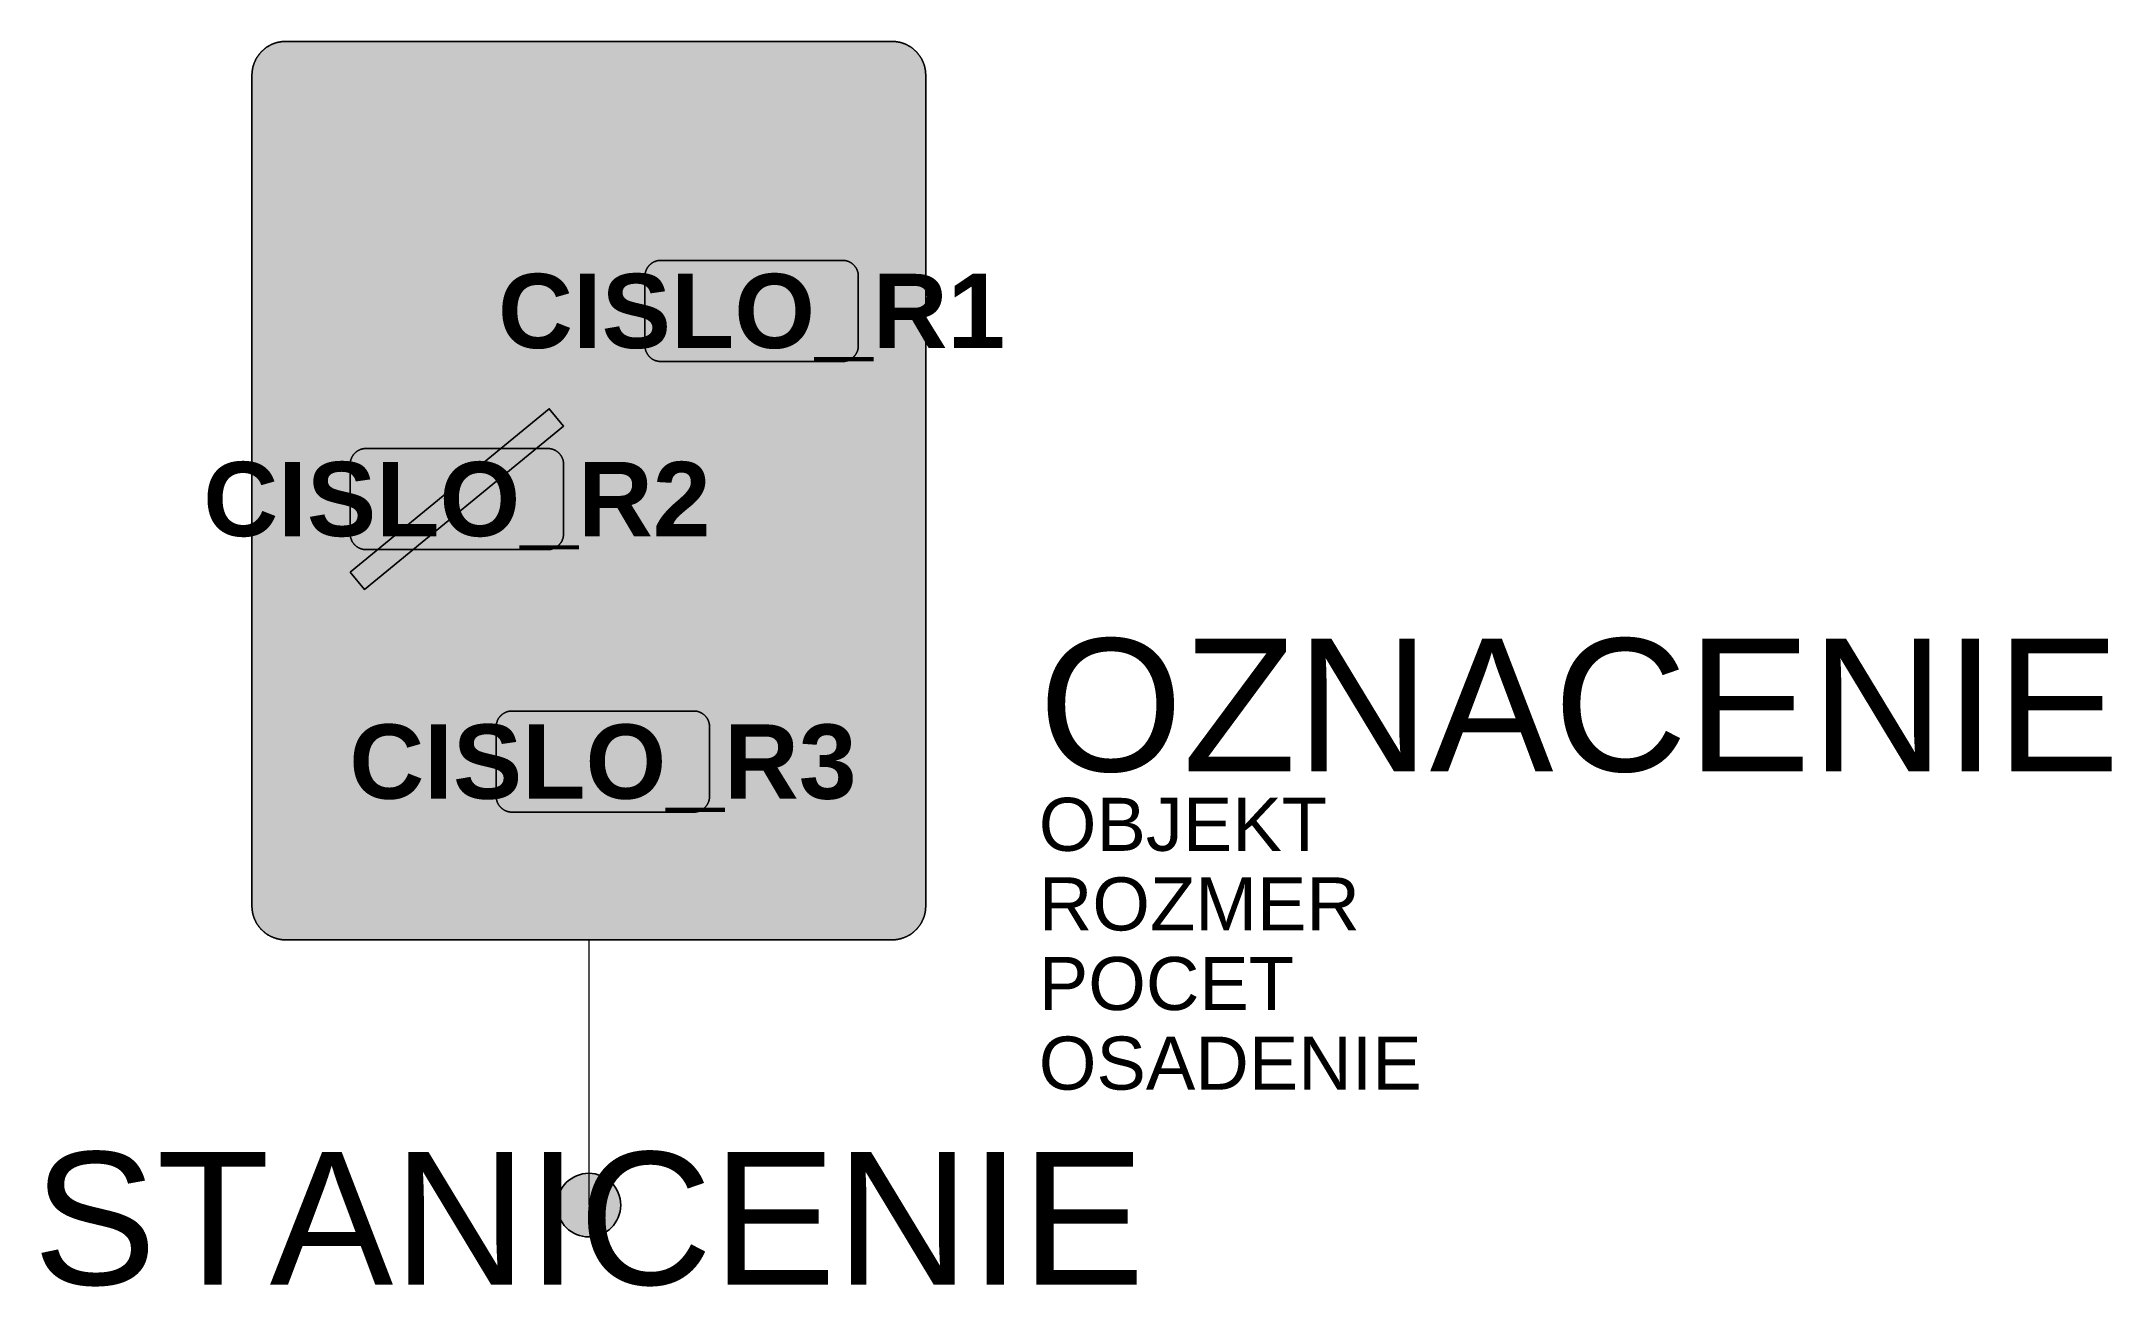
# Model space of a CAD drawing. Header units: metres. Extents: x -10.3 to 28.7, y -1.5 to 21.9.
import ezdxf
from ezdxf.enums import TextEntityAlignment as Align

# ---------------------------------------------------------------- set-up
doc = ezdxf.new("R2010")
doc.units = ezdxf.units.M
doc.layers.get('Defpoints').update_dxf_attribs({"color": 140, "lineweight": 5})
doc.styles.add('DZ', font='arialbd.ttf')
doc.styles.get("Standard").update_dxf_attribs({"font": 'arial.ttf'})

msp = doc.modelspace()

# ---------------------------------------------------------------- hatches: boundary and pattern name
at = {"true_color": 0xf1efea}
msp.add_hatch(color=7, dxfattribs=at).paths.add_polyline_path([(-5.715, 5), (-5.723, 5), (-5.731, 5), (-5.739, 5), (-5.747, 5.001), (-5.754, 5.001), (-5.762, 5.002), (-5.77, 5.002), (-5.778, 5.003), (-5.786, 5.004), (-5.793, 5.005), (-5.801, 5.006), (-5.809, 5.007), (-5.816, 5.008), (-5.824, 5.009), (-5.832, 5.011), (-5.839, 5.012), (-5.847, 5.014), (-5.855, 5.016), (-5.862, 5.017), (-5.87, 5.019), (-5.877, 5.021), (-5.885, 5.023), (-5.892, 5.025), (-5.9, 5.027), (-5.907, 5.03), (-5.914, 5.032), (-5.922, 5.035), (-5.929, 5.037), (-5.936, 5.04), (-5.944, 5.043), (-5.951, 5.045), (-5.958, 5.048), (-5.965, 5.051), (-5.972, 5.054), (-5.979, 5.058), (-5.986, 5.061), (-5.993, 5.064), (-6, 5.068), (-6.007, 5.071), (-6.014, 5.075), (-6.021, 5.078), (-6.028, 5.082), (-6.034, 5.086), (-6.041, 5.09), (-6.048, 5.094), (-6.054, 5.098), (-6.061, 5.102), (-6.067, 5.107), (-6.074, 5.111), (-6.08, 5.115), (-6.087, 5.12), (-6.093, 5.125), (-6.099, 5.129), (-6.105, 5.134), (-6.111, 5.139), (-6.117, 5.144), (-6.123, 5.149), (-6.129, 5.154), (-6.135, 5.159), (-6.141, 5.164), (-6.147, 5.17), (-6.153, 5.175), (-6.158, 5.18), (-6.164, 5.186), (-6.17, 5.192), (-6.175, 5.197), (-6.18, 5.203), (-6.186, 5.209), (-6.191, 5.215), (-6.196, 5.221), (-6.201, 5.226), (-6.206, 5.232), (-6.211, 5.239), (-6.216, 5.245), (-6.221, 5.251), (-6.225, 5.257), (-6.23, 5.263), (-6.234, 5.27), (-6.239, 5.276), (-6.243, 5.283), (-6.248, 5.289), (-6.252, 5.296), (-6.256, 5.302), (-6.26, 5.309), (-6.264, 5.316), (-6.268, 5.322), (-6.271, 5.329), (-6.275, 5.336), (-6.279, 5.343), (-6.282, 5.35), (-6.286, 5.357), (-6.289, 5.364), (-6.292, 5.371), (-6.296, 5.378), (-6.299, 5.385), (-6.302, 5.392), (-6.305, 5.399), (-6.307, 5.406), (-6.31, 5.414), (-6.313, 5.421), (-6.315, 5.428), (-6.318, 5.435), (-6.32, 5.443), (-6.323, 5.45), (-6.325, 5.458), (-6.327, 5.465), (-6.329, 5.473), (-6.331, 5.48), (-6.333, 5.488), (-6.334, 5.495), (-6.336, 5.503), (-6.338, 5.51), (-6.339, 5.518), (-6.341, 5.526), (-6.342, 5.533), (-6.343, 5.541), (-6.344, 5.549), (-6.345, 5.557), (-6.346, 5.564), (-6.347, 5.572), (-6.348, 5.58), (-6.348, 5.588), (-6.349, 5.596), (-6.349, 5.603), (-6.35, 5.611), (-6.35, 5.619), (-6.35, 5.627), (-6.35, 5.635), (-6.35, 21.298), (-6.35, 21.306), (-6.35, 21.314), (-6.35, 21.322), (-6.349, 21.33), (-6.349, 21.338), (-6.348, 21.345), (-6.348, 21.353), (-6.347, 21.361), (-6.346, 21.369), (-6.345, 21.377), (-6.344, 21.384), (-6.343, 21.392), (-6.342, 21.4), (-6.341, 21.407), (-6.339, 21.415), (-6.338, 21.423), (-6.336, 21.43), (-6.334, 21.438), (-6.333, 21.446), (-6.331, 21.453), (-6.329, 21.461), (-6.327, 21.468), (-6.325, 21.476), (-6.323, 21.483), (-6.32, 21.49), (-6.318, 21.498), (-6.315, 21.505), (-6.313, 21.512), (-6.31, 21.52), (-6.307, 21.527), (-6.305, 21.534), (-6.302, 21.541), (-6.299, 21.548), (-6.296, 21.556), (-6.292, 21.563), (-6.289, 21.57), (-6.286, 21.577), (-6.282, 21.584), (-6.279, 21.59), (-6.275, 21.597), (-6.271, 21.604), (-6.268, 21.611), (-6.264, 21.618), (-6.26, 21.624), (-6.256, 21.631), (-6.252, 21.638), (-6.248, 21.644), (-6.243, 21.651), (-6.239, 21.657), (-6.234, 21.663), (-6.23, 21.67), (-6.225, 21.676), (-6.221, 21.682), (-6.216, 21.688), (-6.211, 21.695), (-6.206, 21.701), (-6.201, 21.707), (-6.196, 21.713), (-6.191, 21.719), (-6.186, 21.724), (-6.18, 21.73), (-6.175, 21.736), (-6.17, 21.742), (-6.164, 21.747), (-6.158, 21.753), (-6.153, 21.758), (-6.147, 21.764), (-6.141, 21.769), (-6.135, 21.774), (-6.129, 21.779), (-6.123, 21.784), (-6.117, 21.789), (-6.111, 21.794), (-6.105, 21.799), (-6.099, 21.804), (-6.093, 21.809), (-6.087, 21.813), (-6.08, 21.818), (-6.074, 21.822), (-6.067, 21.827), (-6.061, 21.831), (-6.054, 21.835), (-6.048, 21.839), (-6.041, 21.843), (-6.034, 21.847), (-6.028, 21.851), (-6.021, 21.855), (-6.014, 21.858), (-6.007, 21.862), (-6, 21.866), (-5.993, 21.869), (-5.986, 21.872), (-5.979, 21.876), (-5.972, 21.879), (-5.965, 21.882), (-5.958, 21.885), (-5.951, 21.888), (-5.944, 21.891), (-5.936, 21.893), (-5.929, 21.896), (-5.922, 21.899), (-5.914, 21.901), (-5.907, 21.904), (-5.9, 21.906), (-5.892, 21.908), (-5.885, 21.91), (-5.877, 21.912), (-5.87, 21.914), (-5.862, 21.916), (-5.855, 21.918), (-5.847, 21.919), (-5.839, 21.921), (-5.832, 21.922), (-5.824, 21.924), (-5.816, 21.925), (-5.809, 21.926), (-5.801, 21.927), (-5.793, 21.928), (-5.786, 21.929), (-5.778, 21.93), (-5.77, 21.931), (-5.762, 21.932), (-5.754, 21.932), (-5.747, 21.933), (-5.739, 21.933), (-5.731, 21.933), (-5.723, 21.933), (-5.715, 21.933), (5.715, 21.933), (5.723, 21.933), (5.731, 21.933), (5.739, 21.933), (5.747, 21.933), (5.754, 21.932), (5.762, 21.932), (5.77, 21.931), (5.778, 21.93), (5.786, 21.929), (5.793, 21.928), (5.801, 21.927), (5.809, 21.926), (5.816, 21.925), (5.824, 21.924), (5.832, 21.922), (5.839, 21.921), (5.847, 21.919), (5.855, 21.918), (5.862, 21.916), (5.87, 21.914), (5.877, 21.912), (5.885, 21.91), (5.892, 21.908), (5.9, 21.906), (5.907, 21.904), (5.914, 21.901), (5.922, 21.899), (5.929, 21.896), (5.936, 21.893), (5.944, 21.891), (5.951, 21.888), (5.958, 21.885), (5.965, 21.882), (5.972, 21.879), (5.979, 21.876), (5.986, 21.872), (5.993, 21.869), (6, 21.866), (6.007, 21.862), (6.014, 21.858), (6.021, 21.855), (6.028, 21.851), (6.034, 21.847), (6.041, 21.843), (6.048, 21.839), (6.054, 21.835), (6.061, 21.831), (6.067, 21.827), (6.074, 21.822), (6.08, 21.818), (6.087, 21.813), (6.093, 21.809), (6.099, 21.804), (6.105, 21.799), (6.111, 21.794), (6.117, 21.789), (6.123, 21.784), (6.129, 21.779), (6.135, 21.774), (6.141, 21.769), (6.147, 21.764), (6.153, 21.758), (6.158, 21.753), (6.164, 21.747), (6.17, 21.742), (6.175, 21.736), (6.18, 21.73), (6.186, 21.724), (6.191, 21.719), (6.196, 21.713), (6.201, 21.707), (6.206, 21.701), (6.211, 21.695), (6.216, 21.688), (6.221, 21.682), (6.225, 21.676), (6.23, 21.67), (6.235, 21.663), (6.239, 21.657), (6.243, 21.651), (6.248, 21.644), (6.252, 21.638), (6.256, 21.631), (6.26, 21.624), (6.264, 21.618), (6.268, 21.611), (6.272, 21.604), (6.275, 21.597), (6.279, 21.59), (6.282, 21.584), (6.286, 21.577), (6.289, 21.57), (6.292, 21.563), (6.296, 21.556), (6.299, 21.548), (6.302, 21.541), (6.305, 21.534), (6.307, 21.527), (6.31, 21.52), (6.313, 21.512), (6.315, 21.505), (6.318, 21.498), (6.32, 21.49), (6.323, 21.483), (6.325, 21.476), (6.327, 21.468), (6.329, 21.461), (6.331, 21.453), (6.333, 21.446), (6.334, 21.438), (6.336, 21.43), (6.338, 21.423), (6.339, 21.415), (6.341, 21.407), (6.342, 21.4), (6.343, 21.392), (6.344, 21.384), (6.345, 21.377), (6.346, 21.369), (6.347, 21.361), (6.348, 21.353), (6.348, 21.345), (6.349, 21.338), (6.349, 21.33), (6.35, 21.322), (6.35, 21.314), (6.35, 21.306), (6.35, 21.298), (6.35, 5.635), (6.35, 5.627), (6.35, 5.619), (6.35, 5.611), (6.349, 5.603), (6.349, 5.596), (6.348, 5.588), (6.348, 5.58), (6.347, 5.572), (6.346, 5.564), (6.345, 5.557), (6.344, 5.549), (6.343, 5.541), (6.342, 5.533), (6.341, 5.526), (6.339, 5.518), (6.338, 5.51), (6.336, 5.503), (6.334, 5.495), (6.333, 5.488), (6.331, 5.48), (6.329, 5.473), (6.327, 5.465), (6.325, 5.458), (6.323, 5.45), (6.32, 5.443), (6.318, 5.435), (6.315, 5.428), (6.313, 5.421), (6.31, 5.414), (6.307, 5.406), (6.305, 5.399), (6.302, 5.392), (6.299, 5.385), (6.296, 5.378), (6.292, 5.371), (6.289, 5.364), (6.286, 5.357), (6.282, 5.35), (6.279, 5.343), (6.275, 5.336), (6.272, 5.329), (6.268, 5.322), (6.264, 5.316), (6.26, 5.309), (6.256, 5.302), (6.252, 5.296), (6.248, 5.289), (6.243, 5.283), (6.239, 5.276), (6.235, 5.27), (6.23, 5.263), (6.225, 5.257), (6.221, 5.251), (6.216, 5.245), (6.211, 5.239), (6.206, 5.232), (6.201, 5.226), (6.196, 5.221), (6.191, 5.215), (6.186, 5.209), (6.18, 5.203), (6.175, 5.197), (6.17, 5.192), (6.164, 5.186), (6.158, 5.18), (6.153, 5.175), (6.147, 5.17), (6.141, 5.164), (6.135, 5.159), (6.129, 5.154), (6.123, 5.149), (6.117, 5.144), (6.111, 5.139), (6.105, 5.134), (6.099, 5.129), (6.093, 5.125), (6.087, 5.12), (6.08, 5.115), (6.074, 5.111), (6.067, 5.107), (6.061, 5.102), (6.054, 5.098), (6.048, 5.094), (6.041, 5.09), (6.034, 5.086), (6.028, 5.082), (6.021, 5.078), (6.014, 5.075), (6.007, 5.071), (6, 5.068), (5.993, 5.064), (5.986, 5.061), (5.979, 5.058), (5.972, 5.054), (5.965, 5.051), (5.958, 5.048), (5.951, 5.045), (5.944, 5.043), (5.936, 5.04), (5.929, 5.037), (5.922, 5.035), (5.914, 5.032), (5.907, 5.03), (5.9, 5.027), (5.892, 5.025), (5.885, 5.023), (5.877, 5.021), (5.87, 5.019), (5.862, 5.017), (5.855, 5.016), (5.847, 5.014), (5.839, 5.012), (5.832, 5.011), (5.824, 5.009), (5.816, 5.008), (5.809, 5.007), (5.801, 5.006), (5.793, 5.005), (5.786, 5.004), (5.778, 5.003), (5.77, 5.002), (5.762, 5.002), (5.754, 5.001), (5.747, 5.001), (5.739, 5), (5.731, 5), (5.723, 5), (5.715, 5)])
at = {"true_color": 0x292829}
h = msp.add_hatch(color=250, dxfattribs=at)
h.paths.add_polyline_path([(-5.715, 5.159), (-5.721, 5.159), (-5.727, 5.159), (-5.733, 5.159), (-5.739, 5.159), (-5.745, 5.16), (-5.75, 5.16), (-5.756, 5.16), (-5.762, 5.161), (-5.768, 5.162), (-5.774, 5.162), (-5.779, 5.163), (-5.785, 5.164), (-5.791, 5.165), (-5.797, 5.166), (-5.803, 5.167), (-5.808, 5.168), (-5.814, 5.169), (-5.82, 5.17), (-5.825, 5.172), (-5.831, 5.173), (-5.837, 5.174), (-5.842, 5.176), (-5.848, 5.178), (-5.853, 5.179), (-5.859, 5.181), (-5.865, 5.183), (-5.87, 5.185), (-5.876, 5.187), (-5.881, 5.189), (-5.886, 5.191), (-5.892, 5.193), (-5.897, 5.195), (-5.903, 5.197), (-5.908, 5.2), (-5.913, 5.202), (-5.918, 5.204), (-5.924, 5.207), (-5.929, 5.209), (-5.934, 5.212), (-5.939, 5.215), (-5.944, 5.218), (-5.949, 5.22), (-5.954, 5.223), (-5.959, 5.226), (-5.965, 5.229), (-5.969, 5.232), (-5.974, 5.236), (-5.979, 5.239), (-5.984, 5.242), (-5.989, 5.245), (-5.994, 5.249), (-5.998, 5.252), (-6.003, 5.256), (-6.008, 5.259), (-6.012, 5.263), (-6.017, 5.267), (-6.021, 5.27), (-6.026, 5.274), (-6.03, 5.278), (-6.035, 5.282), (-6.039, 5.286), (-6.043, 5.29), (-6.048, 5.294), (-6.052, 5.298), (-6.056, 5.302), (-6.06, 5.307), (-6.064, 5.311), (-6.068, 5.315), (-6.072, 5.32), (-6.076, 5.324), (-6.08, 5.329), (-6.083, 5.333), (-6.087, 5.338), (-6.091, 5.342), (-6.094, 5.347), (-6.098, 5.352), (-6.101, 5.356), (-6.105, 5.361), (-6.108, 5.366), (-6.111, 5.371), (-6.114, 5.376), (-6.118, 5.381), (-6.121, 5.385), (-6.124, 5.39), (-6.127, 5.395), (-6.13, 5.401), (-6.132, 5.406), (-6.135, 5.411), (-6.138, 5.416), (-6.14, 5.421), (-6.143, 5.426), (-6.146, 5.431), (-6.148, 5.437), (-6.15, 5.442), (-6.153, 5.447), (-6.155, 5.453), (-6.157, 5.458), (-6.159, 5.463), (-6.161, 5.469), (-6.163, 5.474), (-6.165, 5.48), (-6.167, 5.485), (-6.169, 5.491), (-6.171, 5.496), (-6.172, 5.502), (-6.174, 5.508), (-6.175, 5.513), (-6.177, 5.519), (-6.178, 5.524), (-6.18, 5.53), (-6.181, 5.536), (-6.182, 5.542), (-6.183, 5.547), (-6.184, 5.553), (-6.185, 5.559), (-6.186, 5.565), (-6.187, 5.57), (-6.188, 5.576), (-6.188, 5.582), (-6.189, 5.588), (-6.189, 5.594), (-6.19, 5.6), (-6.19, 5.605), (-6.191, 5.611), (-6.191, 5.617), (-6.191, 5.623), (-6.191, 5.629), (-6.191, 5.635), (-6.191, 21.298), (-6.191, 21.304), (-6.191, 21.31), (-6.191, 21.316), (-6.191, 21.322), (-6.19, 21.328), (-6.19, 21.334), (-6.189, 21.339), (-6.189, 21.345), (-6.188, 21.351), (-6.188, 21.357), (-6.187, 21.363), (-6.186, 21.369), (-6.185, 21.374), (-6.184, 21.38), (-6.183, 21.386), (-6.182, 21.392), (-6.181, 21.397), (-6.18, 21.403), (-6.178, 21.409), (-6.177, 21.414), (-6.175, 21.42), (-6.174, 21.426), (-6.172, 21.431), (-6.171, 21.437), (-6.169, 21.442), (-6.167, 21.448), (-6.165, 21.453), (-6.163, 21.459), (-6.161, 21.464), (-6.159, 21.47), (-6.157, 21.475), (-6.155, 21.481), (-6.153, 21.486), (-6.15, 21.491), (-6.148, 21.497), (-6.146, 21.502), (-6.143, 21.507), (-6.14, 21.512), (-6.138, 21.517), (-6.135, 21.523), (-6.132, 21.528), (-6.13, 21.533), (-6.127, 21.538), (-6.124, 21.543), (-6.121, 21.548), (-6.118, 21.553), (-6.114, 21.558), (-6.111, 21.563), (-6.108, 21.567), (-6.105, 21.572), (-6.101, 21.577), (-6.098, 21.582), (-6.094, 21.586), (-6.091, 21.591), (-6.087, 21.596), (-6.083, 21.6), (-6.08, 21.605), (-6.076, 21.609), (-6.072, 21.614), (-6.068, 21.618), (-6.064, 21.622), (-6.06, 21.627), (-6.056, 21.631), (-6.052, 21.635), (-6.048, 21.639), (-6.043, 21.643), (-6.039, 21.647), (-6.035, 21.651), (-6.03, 21.655), (-6.026, 21.659), (-6.021, 21.663), (-6.017, 21.667), (-6.012, 21.67), (-6.008, 21.674), (-6.003, 21.678), (-5.998, 21.681), (-5.994, 21.685), (-5.989, 21.688), (-5.984, 21.691), (-5.979, 21.695), (-5.974, 21.698), (-5.969, 21.701), (-5.965, 21.704), (-5.959, 21.707), (-5.954, 21.71), (-5.949, 21.713), (-5.944, 21.716), (-5.939, 21.718), (-5.934, 21.721), (-5.929, 21.724), (-5.924, 21.726), (-5.918, 21.729), (-5.913, 21.731), (-5.908, 21.734), (-5.903, 21.736), (-5.897, 21.738), (-5.892, 21.74), (-5.886, 21.743), (-5.881, 21.745), (-5.876, 21.747), (-5.87, 21.749), (-5.865, 21.75), (-5.859, 21.752), (-5.853, 21.754), (-5.848, 21.756), (-5.842, 21.757), (-5.837, 21.759), (-5.831, 21.76), (-5.825, 21.762), (-5.82, 21.763), (-5.814, 21.764), (-5.808, 21.765), (-5.803, 21.766), (-5.797, 21.767), (-5.791, 21.768), (-5.785, 21.769), (-5.779, 21.77), (-5.774, 21.771), (-5.768, 21.772), (-5.762, 21.772), (-5.756, 21.773), (-5.75, 21.773), (-5.745, 21.774), (-5.739, 21.774), (-5.733, 21.774), (-5.727, 21.774), (-5.721, 21.775), (-5.715, 21.775), (5.715, 21.775), (5.721, 21.775), (5.727, 21.774), (5.733, 21.774), (5.739, 21.774), (5.745, 21.774), (5.75, 21.773), (5.756, 21.773), (5.762, 21.772), (5.768, 21.772), (5.774, 21.771), (5.78, 21.77), (5.785, 21.769), (5.791, 21.768), (5.797, 21.767), (5.803, 21.766), (5.808, 21.765), (5.814, 21.764), (5.82, 21.763), (5.825, 21.762), (5.831, 21.76), (5.837, 21.759), (5.842, 21.757), (5.848, 21.756), (5.853, 21.754), (5.859, 21.752), (5.865, 21.75), (5.87, 21.749), (5.876, 21.747), (5.881, 21.745), (5.886, 21.743), (5.892, 21.74), (5.897, 21.738), (5.903, 21.736), (5.908, 21.734), (5.913, 21.731), (5.918, 21.729), (5.924, 21.726), (5.929, 21.724), (5.934, 21.721), (5.939, 21.718), (5.944, 21.716), (5.95, 21.713), (5.955, 21.71), (5.96, 21.707), (5.965, 21.704), (5.969, 21.701), (5.974, 21.698), (5.979, 21.695), (5.984, 21.691), (5.989, 21.688), (5.994, 21.685), (5.998, 21.681), (6.003, 21.678), (6.008, 21.674), (6.012, 21.67), (6.017, 21.667), (6.021, 21.663), (6.026, 21.659), (6.03, 21.655), (6.035, 21.651), (6.039, 21.647), (6.043, 21.643), (6.048, 21.639), (6.052, 21.635), (6.056, 21.631), (6.06, 21.627), (6.064, 21.622), (6.068, 21.618), (6.072, 21.614), (6.076, 21.609), (6.08, 21.605), (6.083, 21.6), (6.087, 21.596), (6.091, 21.591), (6.094, 21.586), (6.098, 21.582), (6.101, 21.577), (6.105, 21.572), (6.108, 21.567), (6.111, 21.563), (6.114, 21.558), (6.118, 21.553), (6.121, 21.548), (6.124, 21.543), (6.127, 21.538), (6.13, 21.533), (6.132, 21.528), (6.135, 21.523), (6.138, 21.517), (6.141, 21.512), (6.143, 21.507), (6.146, 21.502), (6.148, 21.497), (6.15, 21.491), (6.153, 21.486), (6.155, 21.481), (6.157, 21.475), (6.159, 21.47), (6.161, 21.464), (6.163, 21.459), (6.165, 21.453), (6.167, 21.448), (6.169, 21.442), (6.171, 21.437), (6.172, 21.431), (6.174, 21.426), (6.175, 21.42), (6.177, 21.414), (6.178, 21.409), (6.18, 21.403), (6.181, 21.397), (6.182, 21.392), (6.183, 21.386), (6.184, 21.38), (6.185, 21.374), (6.186, 21.369), (6.187, 21.363), (6.188, 21.357), (6.188, 21.351), (6.189, 21.345), (6.189, 21.339), (6.19, 21.334), (6.19, 21.328), (6.191, 21.322), (6.191, 21.316), (6.191, 21.31), (6.191, 21.304), (6.191, 21.298), (6.191, 5.635), (6.191, 5.629), (6.191, 5.623), (6.191, 5.617), (6.191, 5.611), (6.19, 5.605), (6.19, 5.6), (6.189, 5.594), (6.189, 5.588), (6.188, 5.582), (6.188, 5.576), (6.187, 5.57), (6.186, 5.565), (6.185, 5.559), (6.184, 5.553), (6.183, 5.547), (6.182, 5.542), (6.181, 5.536), (6.18, 5.53), (6.178, 5.524), (6.177, 5.519), (6.175, 5.513), (6.174, 5.508), (6.172, 5.502), (6.171, 5.496), (6.169, 5.491), (6.167, 5.485), (6.165, 5.48), (6.163, 5.474), (6.161, 5.469), (6.159, 5.463), (6.157, 5.458), (6.155, 5.453), (6.153, 5.447), (6.15, 5.442), (6.148, 5.437), (6.146, 5.431), (6.143, 5.426), (6.141, 5.421), (6.138, 5.416), (6.135, 5.411), (6.132, 5.406), (6.13, 5.401), (6.127, 5.395), (6.124, 5.39), (6.121, 5.385), (6.118, 5.381), (6.114, 5.376), (6.111, 5.371), (6.108, 5.366), (6.105, 5.361), (6.101, 5.356), (6.098, 5.352), (6.094, 5.347), (6.091, 5.342), (6.087, 5.338), (6.083, 5.333), (6.08, 5.329), (6.076, 5.324), (6.072, 5.32), (6.068, 5.315), (6.064, 5.311), (6.06, 5.307), (6.056, 5.302), (6.052, 5.298), (6.048, 5.294), (6.043, 5.29), (6.039, 5.286), (6.035, 5.282), (6.03, 5.278), (6.026, 5.274), (6.021, 5.27), (6.017, 5.267), (6.012, 5.263), (6.008, 5.259), (6.003, 5.256), (5.998, 5.252), (5.994, 5.249), (5.989, 5.245), (5.984, 5.242), (5.979, 5.239), (5.974, 5.236), (5.969, 5.232), (5.965, 5.229), (5.96, 5.226), (5.955, 5.223), (5.95, 5.22), (5.944, 5.218), (5.939, 5.215), (5.934, 5.212), (5.929, 5.209), (5.924, 5.207), (5.918, 5.204), (5.913, 5.202), (5.908, 5.2), (5.903, 5.197), (5.897, 5.195), (5.892, 5.193), (5.886, 5.191), (5.881, 5.189), (5.876, 5.187), (5.87, 5.185), (5.865, 5.183), (5.859, 5.181), (5.853, 5.179), (5.848, 5.178), (5.842, 5.176), (5.837, 5.174), (5.831, 5.173), (5.825, 5.172), (5.82, 5.17), (5.814, 5.169), (5.808, 5.168), (5.803, 5.167), (5.797, 5.166), (5.791, 5.165), (5.785, 5.164), (5.78, 5.163), (5.774, 5.162), (5.768, 5.162), (5.762, 5.161), (5.756, 5.16), (5.75, 5.16), (5.745, 5.16), (5.739, 5.159), (5.733, 5.159), (5.727, 5.159), (5.721, 5.159), (5.715, 5.159)])
h.paths.add_polyline_path([(-5.715, 5.37), (-5.722, 5.37), (-5.729, 5.371), (-5.735, 5.371), (-5.742, 5.372), (-5.749, 5.373), (-5.755, 5.373), (-5.762, 5.375), (-5.768, 5.376), (-5.775, 5.377), (-5.781, 5.379), (-5.787, 5.38), (-5.794, 5.382), (-5.8, 5.384), (-5.806, 5.386), (-5.812, 5.389), (-5.818, 5.391), (-5.824, 5.394), (-5.83, 5.396), (-5.835, 5.399), (-5.841, 5.402), (-5.847, 5.405), (-5.852, 5.409), (-5.858, 5.412), (-5.863, 5.416), (-5.868, 5.419), (-5.873, 5.423), (-5.878, 5.427), (-5.883, 5.431), (-5.888, 5.435), (-5.893, 5.439), (-5.898, 5.443), (-5.902, 5.448), (-5.907, 5.452), (-5.911, 5.457), (-5.915, 5.462), (-5.919, 5.467), (-5.923, 5.472), (-5.927, 5.477), (-5.931, 5.482), (-5.934, 5.487), (-5.938, 5.492), (-5.941, 5.498), (-5.945, 5.503), (-5.948, 5.509), (-5.951, 5.514), (-5.953, 5.52), (-5.956, 5.526), (-5.959, 5.532), (-5.961, 5.538), (-5.964, 5.544), (-5.966, 5.55), (-5.968, 5.556), (-5.97, 5.563), (-5.971, 5.569), (-5.973, 5.575), (-5.974, 5.582), (-5.975, 5.588), (-5.977, 5.595), (-5.977, 5.601), (-5.978, 5.608), (-5.979, 5.615), (-5.979, 5.621), (-5.98, 5.628), (-5.98, 5.635), (-5.98, 21.298), (-5.98, 21.305), (-5.979, 21.312), (-5.979, 21.319), (-5.978, 21.325), (-5.977, 21.332), (-5.977, 21.339), (-5.975, 21.345), (-5.974, 21.352), (-5.973, 21.358), (-5.971, 21.364), (-5.97, 21.371), (-5.968, 21.377), (-5.966, 21.383), (-5.964, 21.389), (-5.961, 21.395), (-5.959, 21.401), (-5.956, 21.407), (-5.953, 21.413), (-5.951, 21.419), (-5.948, 21.424), (-5.945, 21.43), (-5.941, 21.435), (-5.938, 21.441), (-5.934, 21.446), (-5.931, 21.451), (-5.927, 21.457), (-5.923, 21.462), (-5.919, 21.467), (-5.915, 21.471), (-5.911, 21.476), (-5.907, 21.481), (-5.902, 21.485), (-5.898, 21.49), (-5.893, 21.494), (-5.888, 21.498), (-5.883, 21.502), (-5.878, 21.506), (-5.873, 21.51), (-5.868, 21.514), (-5.863, 21.518), (-5.858, 21.521), (-5.852, 21.525), (-5.847, 21.528), (-5.841, 21.531), (-5.835, 21.534), (-5.83, 21.537), (-5.824, 21.54), (-5.818, 21.542), (-5.812, 21.545), (-5.806, 21.547), (-5.8, 21.549), (-5.794, 21.551), (-5.787, 21.553), (-5.781, 21.555), (-5.775, 21.556), (-5.768, 21.557), (-5.762, 21.559), (-5.755, 21.56), (-5.749, 21.561), (-5.742, 21.562), (-5.735, 21.562), (-5.729, 21.563), (-5.722, 21.563), (-5.715, 21.563), (5.715, 21.563), (5.722, 21.563), (5.729, 21.563), (5.735, 21.562), (5.742, 21.562), (5.749, 21.561), (5.755, 21.56), (5.762, 21.559), (5.768, 21.557), (5.775, 21.556), (5.781, 21.555), (5.787, 21.553), (5.794, 21.551), (5.8, 21.549), (5.806, 21.547), (5.812, 21.545), (5.818, 21.542), (5.824, 21.54), (5.83, 21.537), (5.835, 21.534), (5.841, 21.531), (5.847, 21.528), (5.852, 21.525), (5.858, 21.521), (5.863, 21.518), (5.868, 21.514), (5.873, 21.51), (5.878, 21.506), (5.883, 21.502), (5.888, 21.498), (5.893, 21.494), (5.898, 21.49), (5.902, 21.485), (5.907, 21.481), (5.911, 21.476), (5.915, 21.471), (5.919, 21.467), (5.923, 21.462), (5.927, 21.457), (5.931, 21.451), (5.934, 21.446), (5.938, 21.441), (5.941, 21.435), (5.945, 21.43), (5.948, 21.424), (5.951, 21.419), (5.953, 21.413), (5.956, 21.407), (5.959, 21.401), (5.961, 21.395), (5.964, 21.389), (5.966, 21.383), (5.968, 21.377), (5.97, 21.371), (5.971, 21.364), (5.973, 21.358), (5.974, 21.352), (5.975, 21.345), (5.977, 21.339), (5.977, 21.332), (5.978, 21.325), (5.979, 21.319), (5.979, 21.312), (5.979, 21.305), (5.98, 21.298), (5.98, 5.635), (5.979, 5.628), (5.979, 5.621), (5.979, 5.615), (5.978, 5.608), (5.977, 5.601), (5.977, 5.595), (5.975, 5.588), (5.974, 5.582), (5.973, 5.575), (5.971, 5.569), (5.97, 5.563), (5.968, 5.556), (5.966, 5.55), (5.964, 5.544), (5.961, 5.538), (5.959, 5.532), (5.956, 5.526), (5.953, 5.52), (5.951, 5.514), (5.948, 5.509), (5.945, 5.503), (5.941, 5.498), (5.938, 5.492), (5.934, 5.487), (5.931, 5.482), (5.927, 5.477), (5.923, 5.472), (5.919, 5.467), (5.915, 5.462), (5.911, 5.457), (5.907, 5.452), (5.902, 5.448), (5.898, 5.443), (5.893, 5.439), (5.888, 5.435), (5.883, 5.431), (5.878, 5.427), (5.873, 5.423), (5.868, 5.419), (5.863, 5.416), (5.858, 5.412), (5.852, 5.409), (5.847, 5.405), (5.841, 5.402), (5.835, 5.399), (5.83, 5.396), (5.824, 5.394), (5.818, 5.391), (5.812, 5.389), (5.806, 5.386), (5.8, 5.384), (5.794, 5.382), (5.787, 5.38), (5.781, 5.379), (5.775, 5.377), (5.768, 5.376), (5.762, 5.375), (5.755, 5.373), (5.749, 5.373), (5.742, 5.372), (5.735, 5.371), (5.729, 5.371), (5.722, 5.37), (5.715, 5.37)], flags=16)
h = msp.add_hatch(color=250, dxfattribs=at)
h.paths.add_polyline_path([(-5.98, 18.335), (2.117, 21.563), (2.805, 21.563), (-5.98, 17.277)])
h.paths.add_polyline_path([(-5.98, 16.8), (3.069, 21.563), (3.757, 21.563), (-5.98, 15.742), (-5.98, 15.954), (-0.93, 18.885), (-1.729, 18.928), (-5.98, 16.589)], flags=16)
h.paths.add_polyline_path([(-0.159, 5.37), (-0.159, 7.249), (0.688, 7.249), (0.688, 5.37)], flags=16)
h.paths.add_polyline_path([(-0.159, 9.471), (-0.159, 11.033), (-1.199, 12.197), (-1.057, 12.197), (-0.114, 11.141), (0.209, 11.924), (-0.36, 12.476), (-0.36, 12.477), (-0.359, 12.479), (-0.358, 12.481), (-0.357, 12.482), (-0.356, 12.484), (-0.356, 12.486), (-0.355, 12.487), (-0.354, 12.489), (-0.354, 12.491), (-0.353, 12.493), (-0.352, 12.494), (-0.352, 12.496), (-0.351, 12.498), (-0.35, 12.5), (-0.349, 12.501), (-0.349, 12.503), (-0.348, 12.505), (-0.348, 12.506), (-0.347, 12.508), (-0.346, 12.51), (-0.346, 12.512), (-0.345, 12.513), (-0.344, 12.515), (-0.344, 12.517), (-0.343, 12.519), (-0.343, 12.52), (-0.342, 12.522), (-0.341, 12.524), (-0.341, 12.526), (-0.34, 12.527), (-0.34, 12.529), (-0.339, 12.531), (-0.339, 12.533), (-0.338, 12.535), (-0.337, 12.536), (-0.337, 12.538), (-0.336, 12.54), (-0.336, 12.542), (-0.335, 12.543), (-0.335, 12.545), (-0.334, 12.547), (-0.334, 12.549), (-0.333, 12.551), (-0.333, 12.552), (-0.332, 12.554), (-0.332, 12.556), (-0.332, 12.558), (-0.331, 12.56), (-0.331, 12.561), (-0.33, 12.563), (-0.33, 12.565), (-0.329, 12.567), (-0.329, 12.569), (-0.329, 12.571), (-0.328, 12.572), (-0.328, 12.574), (-0.327, 12.576), (-0.327, 12.578), (-0.327, 12.58), (-0.326, 12.581), (-0.326, 12.583), (-0.326, 12.585), (-0.325, 12.587), (-0.325, 12.589), (0.252, 12.029), (1.784, 15.742), (2.558, 15.742), (0.688, 10.821), (0.688, 9.471)], flags=16)
h.paths.add_polyline_path([(2.701, 17.965), (3.028, 18.758), (2.623, 19.969), (2.331, 19.733), (2.529, 20.61), (3.26, 20.485), (2.968, 20.249), (3.744, 18.864), (3.403, 17.965)], flags=16)
h.paths.add_polyline_path([(-3.185, 14.419), (-4.13, 15.477), (-4.591, 15.123), (-4.488, 16.271), (-3.249, 16.155), (-3.669, 15.832), (-2.212, 14.419), (-2.364, 14.419), (-3.83, 15.841), (-3.527, 16.075), (-4.392, 16.156), (-4.464, 15.354), (-4.117, 15.621), (-3.043, 14.419)], flags=16)
at = {"true_color": 0x008c27}
for points in [[(1.355, 15.901), (1.347, 15.901), (1.339, 15.901), (1.332, 15.902), (1.324, 15.902), (1.317, 15.903), (1.31, 15.904), (1.302, 15.905), (1.295, 15.907), (1.288, 15.908), (1.281, 15.91), (1.274, 15.912), (1.267, 15.914), (1.26, 15.916), (1.253, 15.919), (1.246, 15.921), (1.239, 15.924), (1.233, 15.927), (1.226, 15.93), (1.22, 15.933), (1.213, 15.937), (1.207, 15.94), (1.201, 15.944), (1.195, 15.947), (1.189, 15.951), (1.183, 15.955), (1.177, 15.96), (1.172, 15.964), (1.166, 15.968), (1.161, 15.973), (1.155, 15.978), (1.15, 15.983), (1.145, 15.988), (1.14, 15.993), (1.135, 15.998), (1.131, 16.003), (1.126, 16.009), (1.122, 16.014), (1.117, 16.02), (1.113, 16.026), (1.109, 16.031), (1.105, 16.037), (1.101, 16.043), (1.098, 16.05), (1.094, 16.056), (1.091, 16.062), (1.088, 16.069), (1.085, 16.075), (1.082, 16.082), (1.079, 16.088), (1.076, 16.095), (1.074, 16.102), (1.072, 16.109), (1.07, 16.116), (1.068, 16.123), (1.066, 16.13), (1.064, 16.137), (1.063, 16.145), (1.062, 16.152), (1.061, 16.159), (1.06, 16.167), (1.059, 16.174), (1.059, 16.182), (1.058, 16.19), (1.058, 16.197), (1.058, 17.51), (1.058, 17.517), (1.059, 17.525), (1.059, 17.532), (1.06, 17.54), (1.061, 17.547), (1.062, 17.555), (1.063, 17.562), (1.064, 17.569), (1.066, 17.576), (1.068, 17.584), (1.07, 17.591), (1.072, 17.598), (1.074, 17.604), (1.076, 17.611), (1.079, 17.618), (1.082, 17.625), (1.085, 17.631), (1.088, 17.638), (1.091, 17.644), (1.094, 17.651), (1.098, 17.657), (1.101, 17.663), (1.105, 17.669), (1.109, 17.675), (1.113, 17.681), (1.117, 17.687), (1.122, 17.692), (1.126, 17.698), (1.131, 17.703), (1.135, 17.709), (1.14, 17.714), (1.145, 17.719), (1.15, 17.724), (1.155, 17.729), (1.161, 17.734), (1.166, 17.738), (1.172, 17.743), (1.177, 17.747), (1.183, 17.751), (1.189, 17.755), (1.195, 17.759), (1.201, 17.763), (1.207, 17.767), (1.213, 17.77), (1.22, 17.773), (1.226, 17.777), (1.233, 17.78), (1.239, 17.782), (1.246, 17.785), (1.253, 17.788), (1.26, 17.79), (1.267, 17.792), (1.274, 17.795), (1.281, 17.796), (1.288, 17.798), (1.295, 17.8), (1.302, 17.801), (1.31, 17.802), (1.317, 17.803), (1.324, 17.804), (1.332, 17.805), (1.339, 17.805), (1.347, 17.806), (1.355, 17.806), (4.784, 17.806), (4.791, 17.806), (4.799, 17.805), (4.806, 17.805), (4.814, 17.804), (4.821, 17.803), (4.829, 17.802), (4.836, 17.801), (4.843, 17.8), (4.851, 17.798), (4.858, 17.796), (4.865, 17.795), (4.872, 17.792), (4.879, 17.79), (4.886, 17.788), (4.892, 17.785), (4.899, 17.782), (4.906, 17.78), (4.912, 17.777), (4.919, 17.773), (4.925, 17.77), (4.931, 17.767), (4.937, 17.763), (4.943, 17.759), (4.949, 17.755), (4.955, 17.751), (4.961, 17.747), (4.967, 17.743), (4.972, 17.738), (4.978, 17.734), (4.983, 17.729), (4.988, 17.724), (4.993, 17.719), (4.998, 17.714), (5.003, 17.709), (5.008, 17.703), (5.012, 17.698), (5.017, 17.692), (5.021, 17.687), (5.025, 17.681), (5.029, 17.675), (5.033, 17.669), (5.037, 17.663), (5.041, 17.657), (5.044, 17.651), (5.048, 17.644), (5.051, 17.638), (5.054, 17.631), (5.057, 17.625), (5.059, 17.618), (5.062, 17.611), (5.064, 17.604), (5.067, 17.598), (5.069, 17.591), (5.071, 17.584), (5.072, 17.576), (5.074, 17.569), (5.075, 17.562), (5.077, 17.555), (5.078, 17.547), (5.078, 17.54), (5.079, 17.532), (5.08, 17.525), (5.08, 17.517), (5.08, 17.509), (5.08, 16.197), (5.08, 16.19), (5.08, 16.182), (5.079, 16.174), (5.078, 16.167), (5.078, 16.159), (5.077, 16.152), (5.075, 16.145), (5.074, 16.137), (5.072, 16.13), (5.071, 16.123), (5.069, 16.116), (5.067, 16.109), (5.064, 16.102), (5.062, 16.095), (5.059, 16.088), (5.057, 16.082), (5.054, 16.075), (5.051, 16.069), (5.048, 16.062), (5.044, 16.056), (5.041, 16.05), (5.037, 16.043), (5.033, 16.037), (5.029, 16.031), (5.025, 16.026), (5.021, 16.02), (5.017, 16.014), (5.012, 16.009), (5.008, 16.003), (5.003, 15.998), (4.998, 15.993), (4.993, 15.988), (4.988, 15.983), (4.983, 15.978), (4.978, 15.973), (4.972, 15.968), (4.967, 15.964), (4.961, 15.96), (4.955, 15.955), (4.949, 15.951), (4.943, 15.947), (4.937, 15.944), (4.931, 15.94), (4.925, 15.937), (4.919, 15.933), (4.912, 15.93), (4.906, 15.927), (4.899, 15.924), (4.892, 15.921), (4.886, 15.919), (4.879, 15.916), (4.872, 15.914), (4.865, 15.912), (4.858, 15.91), (4.851, 15.908), (4.843, 15.907), (4.836, 15.905), (4.829, 15.904), (4.821, 15.903), (4.814, 15.902), (4.806, 15.902), (4.799, 15.901), (4.791, 15.901), (4.784, 15.901)], [(-4.202, 12.355), (-4.209, 12.356), (-4.217, 12.356), (-4.224, 12.356), (-4.232, 12.357), (-4.239, 12.358), (-4.247, 12.359), (-4.254, 12.36), (-4.261, 12.361), (-4.269, 12.363), (-4.276, 12.365), (-4.283, 12.367), (-4.29, 12.369), (-4.297, 12.371), (-4.303, 12.373), (-4.31, 12.376), (-4.317, 12.379), (-4.324, 12.382), (-4.33, 12.385), (-4.336, 12.388), (-4.343, 12.391), (-4.349, 12.395), (-4.355, 12.398), (-4.361, 12.402), (-4.367, 12.406), (-4.373, 12.41), (-4.379, 12.414), (-4.385, 12.419), (-4.39, 12.423), (-4.395, 12.428), (-4.401, 12.432), (-4.406, 12.437), (-4.411, 12.442), (-4.416, 12.447), (-4.421, 12.452), (-4.426, 12.458), (-4.43, 12.463), (-4.435, 12.469), (-4.439, 12.474), (-4.443, 12.48), (-4.447, 12.486), (-4.451, 12.492), (-4.455, 12.498), (-4.459, 12.504), (-4.462, 12.51), (-4.466, 12.517), (-4.469, 12.523), (-4.472, 12.53), (-4.475, 12.536), (-4.477, 12.543), (-4.48, 12.55), (-4.482, 12.557), (-4.485, 12.564), (-4.487, 12.571), (-4.489, 12.578), (-4.49, 12.585), (-4.492, 12.592), (-4.493, 12.599), (-4.495, 12.607), (-4.496, 12.614), (-4.496, 12.621), (-4.497, 12.629), (-4.498, 12.636), (-4.498, 12.644), (-4.498, 12.652), (-4.498, 13.964), (-4.498, 13.972), (-4.498, 13.979), (-4.497, 13.987), (-4.496, 13.994), (-4.496, 14.002), (-4.495, 14.009), (-4.493, 14.017), (-4.492, 14.024), (-4.49, 14.031), (-4.489, 14.038), (-4.487, 14.045), (-4.485, 14.052), (-4.482, 14.059), (-4.48, 14.066), (-4.477, 14.073), (-4.475, 14.079), (-4.472, 14.086), (-4.469, 14.092), (-4.466, 14.099), (-4.462, 14.105), (-4.459, 14.112), (-4.455, 14.118), (-4.451, 14.124), (-4.447, 14.13), (-4.443, 14.136), (-4.439, 14.141), (-4.435, 14.147), (-4.43, 14.153), (-4.426, 14.158), (-4.421, 14.163), (-4.416, 14.168), (-4.411, 14.174), (-4.406, 14.179), (-4.401, 14.183), (-4.395, 14.188), (-4.39, 14.193), (-4.385, 14.197), (-4.379, 14.202), (-4.373, 14.206), (-4.367, 14.21), (-4.361, 14.214), (-4.355, 14.217), (-4.349, 14.221), (-4.343, 14.225), (-4.336, 14.228), (-4.33, 14.231), (-4.324, 14.234), (-4.317, 14.237), (-4.31, 14.24), (-4.303, 14.242), (-4.297, 14.245), (-4.29, 14.247), (-4.283, 14.249), (-4.276, 14.251), (-4.269, 14.253), (-4.261, 14.254), (-4.254, 14.256), (-4.247, 14.257), (-4.239, 14.258), (-4.232, 14.259), (-4.224, 14.26), (-4.217, 14.26), (-4.209, 14.26), (-4.202, 14.26), (-0.773, 14.26), (-0.765, 14.26), (-0.757, 14.26), (-0.75, 14.26), (-0.742, 14.259), (-0.735, 14.258), (-0.727, 14.257), (-0.72, 14.256), (-0.713, 14.254), (-0.706, 14.253), (-0.699, 14.251), (-0.691, 14.249), (-0.684, 14.247), (-0.678, 14.245), (-0.671, 14.242), (-0.664, 14.24), (-0.657, 14.237), (-0.651, 14.234), (-0.644, 14.231), (-0.638, 14.228), (-0.631, 14.225), (-0.625, 14.221), (-0.619, 14.217), (-0.613, 14.214), (-0.607, 14.21), (-0.601, 14.206), (-0.595, 14.202), (-0.59, 14.197), (-0.584, 14.193), (-0.579, 14.188), (-0.573, 14.183), (-0.568, 14.179), (-0.563, 14.174), (-0.558, 14.168), (-0.553, 14.163), (-0.549, 14.158), (-0.544, 14.153), (-0.539, 14.147), (-0.535, 14.141), (-0.531, 14.136), (-0.527, 14.13), (-0.523, 14.124), (-0.519, 14.118), (-0.516, 14.112), (-0.512, 14.105), (-0.509, 14.099), (-0.505, 14.092), (-0.502, 14.086), (-0.5, 14.079), (-0.497, 14.073), (-0.494, 14.066), (-0.492, 14.059), (-0.49, 14.052), (-0.487, 14.045), (-0.486, 14.038), (-0.484, 14.031), (-0.482, 14.024), (-0.481, 14.017), (-0.48, 14.009), (-0.479, 14.002), (-0.478, 13.994), (-0.477, 13.987), (-0.477, 13.979), (-0.476, 13.972), (-0.476, 13.964), (-0.476, 12.652), (-0.476, 12.644), (-0.477, 12.636), (-0.477, 12.629), (-0.478, 12.621), (-0.479, 12.614), (-0.48, 12.607), (-0.481, 12.599), (-0.482, 12.592), (-0.484, 12.585), (-0.486, 12.578), (-0.487, 12.571), (-0.49, 12.564), (-0.492, 12.557), (-0.494, 12.55), (-0.497, 12.543), (-0.5, 12.536), (-0.502, 12.53), (-0.505, 12.523), (-0.509, 12.517), (-0.512, 12.51), (-0.516, 12.504), (-0.519, 12.498), (-0.523, 12.492), (-0.527, 12.486), (-0.531, 12.48), (-0.535, 12.474), (-0.539, 12.469), (-0.544, 12.463), (-0.549, 12.458), (-0.553, 12.452), (-0.558, 12.447), (-0.563, 12.442), (-0.568, 12.437), (-0.573, 12.432), (-0.579, 12.428), (-0.584, 12.423), (-0.59, 12.419), (-0.595, 12.414), (-0.601, 12.41), (-0.607, 12.406), (-0.613, 12.402), (-0.619, 12.398), (-0.625, 12.395), (-0.631, 12.391), (-0.638, 12.388), (-0.644, 12.385), (-0.651, 12.382), (-0.657, 12.379), (-0.664, 12.376), (-0.671, 12.373), (-0.678, 12.371), (-0.684, 12.369), (-0.691, 12.367), (-0.699, 12.365), (-0.706, 12.363), (-0.713, 12.361), (-0.72, 12.36), (-0.727, 12.359), (-0.735, 12.358), (-0.742, 12.357), (-0.75, 12.356), (-0.757, 12.356), (-0.765, 12.356), (-0.773, 12.355)], [(-1.45, 7.408), (-1.458, 7.408), (-1.465, 7.408), (-1.473, 7.409), (-1.48, 7.409), (-1.488, 7.41), (-1.495, 7.411), (-1.502, 7.412), (-1.51, 7.414), (-1.517, 7.415), (-1.524, 7.417), (-1.531, 7.419), (-1.538, 7.421), (-1.545, 7.423), (-1.552, 7.426), (-1.559, 7.428), (-1.565, 7.431), (-1.572, 7.434), (-1.578, 7.437), (-1.585, 7.44), (-1.591, 7.443), (-1.597, 7.447), (-1.604, 7.451), (-1.61, 7.454), (-1.616, 7.458), (-1.621, 7.462), (-1.627, 7.467), (-1.633, 7.471), (-1.638, 7.475), (-1.644, 7.48), (-1.649, 7.485), (-1.654, 7.49), (-1.659, 7.494), (-1.664, 7.5), (-1.669, 7.505), (-1.674, 7.51), (-1.679, 7.516), (-1.683, 7.521), (-1.687, 7.527), (-1.692, 7.532), (-1.696, 7.538), (-1.7, 7.544), (-1.703, 7.55), (-1.707, 7.557), (-1.71, 7.563), (-1.714, 7.569), (-1.717, 7.576), (-1.72, 7.582), (-1.723, 7.589), (-1.726, 7.595), (-1.728, 7.602), (-1.731, 7.609), (-1.733, 7.616), (-1.735, 7.623), (-1.737, 7.63), (-1.739, 7.637), (-1.74, 7.644), (-1.742, 7.652), (-1.743, 7.659), (-1.744, 7.666), (-1.745, 7.674), (-1.745, 7.681), (-1.746, 7.689), (-1.746, 7.696), (-1.746, 7.704), (-1.746, 9.016), (-1.746, 9.024), (-1.746, 9.032), (-1.745, 9.039), (-1.745, 9.047), (-1.744, 9.054), (-1.743, 9.061), (-1.742, 9.069), (-1.74, 9.076), (-1.739, 9.083), (-1.737, 9.09), (-1.735, 9.097), (-1.733, 9.104), (-1.731, 9.111), (-1.728, 9.118), (-1.726, 9.125), (-1.723, 9.132), (-1.72, 9.138), (-1.717, 9.145), (-1.714, 9.151), (-1.71, 9.158), (-1.707, 9.164), (-1.703, 9.17), (-1.7, 9.176), (-1.696, 9.182), (-1.692, 9.188), (-1.687, 9.194), (-1.683, 9.199), (-1.679, 9.205), (-1.674, 9.21), (-1.669, 9.216), (-1.664, 9.221), (-1.659, 9.226), (-1.654, 9.231), (-1.649, 9.236), (-1.644, 9.24), (-1.638, 9.245), (-1.633, 9.249), (-1.627, 9.254), (-1.621, 9.258), (-1.616, 9.262), (-1.61, 9.266), (-1.604, 9.27), (-1.597, 9.273), (-1.591, 9.277), (-1.585, 9.28), (-1.578, 9.283), (-1.572, 9.286), (-1.565, 9.289), (-1.559, 9.292), (-1.552, 9.295), (-1.545, 9.297), (-1.538, 9.299), (-1.531, 9.301), (-1.524, 9.303), (-1.517, 9.305), (-1.51, 9.307), (-1.502, 9.308), (-1.495, 9.309), (-1.488, 9.31), (-1.48, 9.311), (-1.473, 9.312), (-1.465, 9.312), (-1.458, 9.313), (-1.45, 9.313), (1.979, 9.313), (1.987, 9.313), (1.994, 9.312), (2.002, 9.312), (2.009, 9.311), (2.017, 9.31), (2.024, 9.309), (2.032, 9.308), (2.039, 9.307), (2.046, 9.305), (2.053, 9.303), (2.06, 9.301), (2.067, 9.299), (2.074, 9.297), (2.081, 9.295), (2.088, 9.292), (2.094, 9.289), (2.101, 9.286), (2.108, 9.283), (2.114, 9.28), (2.12, 9.277), (2.127, 9.273), (2.133, 9.27), (2.139, 9.266), (2.145, 9.262), (2.151, 9.258), (2.156, 9.254), (2.162, 9.249), (2.168, 9.245), (2.173, 9.24), (2.178, 9.236), (2.184, 9.231), (2.189, 9.226), (2.194, 9.221), (2.198, 9.216), (2.203, 9.21), (2.208, 9.205), (2.212, 9.199), (2.217, 9.194), (2.221, 9.188), (2.225, 9.182), (2.229, 9.176), (2.233, 9.17), (2.236, 9.164), (2.24, 9.158), (2.243, 9.151), (2.246, 9.145), (2.249, 9.138), (2.252, 9.132), (2.255, 9.125), (2.257, 9.118), (2.26, 9.111), (2.262, 9.104), (2.264, 9.097), (2.266, 9.09), (2.268, 9.083), (2.269, 9.076), (2.271, 9.069), (2.272, 9.061), (2.273, 9.054), (2.274, 9.047), (2.275, 9.039), (2.275, 9.032), (2.275, 9.024), (2.275, 9.016), (2.275, 7.704), (2.275, 7.696), (2.275, 7.689), (2.275, 7.681), (2.274, 7.674), (2.273, 7.666), (2.272, 7.659), (2.271, 7.652), (2.269, 7.644), (2.268, 7.637), (2.266, 7.63), (2.264, 7.623), (2.262, 7.616), (2.26, 7.609), (2.257, 7.602), (2.255, 7.595), (2.252, 7.589), (2.249, 7.582), (2.246, 7.576), (2.243, 7.569), (2.24, 7.563), (2.236, 7.557), (2.233, 7.55), (2.229, 7.544), (2.225, 7.538), (2.221, 7.532), (2.217, 7.527), (2.212, 7.521), (2.208, 7.516), (2.203, 7.51), (2.198, 7.505), (2.194, 7.5), (2.189, 7.494), (2.184, 7.49), (2.178, 7.485), (2.173, 7.48), (2.168, 7.475), (2.162, 7.471), (2.156, 7.467), (2.151, 7.462), (2.145, 7.458), (2.139, 7.454), (2.133, 7.451), (2.127, 7.447), (2.12, 7.443), (2.114, 7.44), (2.108, 7.437), (2.101, 7.434), (2.094, 7.431), (2.088, 7.428), (2.081, 7.426), (2.074, 7.423), (2.067, 7.421), (2.06, 7.419), (2.053, 7.417), (2.046, 7.415), (2.039, 7.414), (2.032, 7.412), (2.024, 7.411), (2.017, 7.41), (2.009, 7.409), (2.002, 7.409), (1.994, 7.408), (1.987, 7.408), (1.979, 7.408)]]:
    msp.add_hatch(color=104, dxfattribs=at).paths.add_polyline_path(points)
at = {"true_color": 0xba1e10}
msp.add_hatch(color=22, dxfattribs=at).paths.add_polyline_path([(-4.498, 11.932), (-0.745, 15.011), (-0.476, 14.684), (-4.229, 11.605)])
h = msp.add_hatch(color=0)
h.dxf.hatch_style = 1
h.paths.add_polyline_path([(0.6, 0, 1), (-0.6, 0, 1)])

# ---------------------------------------------------------------- linework, layer by layer
at = {"lineweight": 9}
msp.add_line((0, 5), (0, 2.5), dxfattribs=at)
at = {"color": 0, "lineweight": 9}
msp.add_line((0, 2.5), (0, 0), dxfattribs=at)
at = {"color": 7, "true_color": 0xf1efea}
msp.add_lwpolyline([(-5.715, 5), (-5.723, 5), (-5.731, 5), (-5.739, 5), (-5.747, 5.001), (-5.754, 5.001), (-5.762, 5.002), (-5.77, 5.002), (-5.778, 5.003), (-5.786, 5.004), (-5.793, 5.005), (-5.801, 5.006), (-5.809, 5.007), (-5.816, 5.008), (-5.824, 5.009), (-5.832, 5.011), (-5.839, 5.012), (-5.847, 5.014), (-5.855, 5.016), (-5.862, 5.017), (-5.87, 5.019), (-5.877, 5.021), (-5.885, 5.023), (-5.892, 5.025), (-5.9, 5.027), (-5.907, 5.03), (-5.914, 5.032), (-5.922, 5.035), (-5.929, 5.037), (-5.936, 5.04), (-5.944, 5.043), (-5.951, 5.045), (-5.958, 5.048), (-5.965, 5.051), (-5.972, 5.054), (-5.979, 5.058), (-5.986, 5.061), (-5.993, 5.064), (-6, 5.068), (-6.007, 5.071), (-6.014, 5.075), (-6.021, 5.078), (-6.028, 5.082), (-6.034, 5.086), (-6.041, 5.09), (-6.048, 5.094), (-6.054, 5.098), (-6.061, 5.102), (-6.067, 5.107), (-6.074, 5.111), (-6.08, 5.115), (-6.087, 5.12), (-6.093, 5.125), (-6.099, 5.129), (-6.105, 5.134), (-6.111, 5.139), (-6.117, 5.144), (-6.123, 5.149), (-6.129, 5.154), (-6.135, 5.159), (-6.141, 5.164), (-6.147, 5.17), (-6.153, 5.175), (-6.158, 5.18), (-6.164, 5.186), (-6.17, 5.192), (-6.175, 5.197), (-6.18, 5.203), (-6.186, 5.209), (-6.191, 5.215), (-6.196, 5.221), (-6.201, 5.226), (-6.206, 5.232), (-6.211, 5.239), (-6.216, 5.245), (-6.221, 5.251), (-6.225, 5.257), (-6.23, 5.263), (-6.234, 5.27), (-6.239, 5.276), (-6.243, 5.283), (-6.248, 5.289), (-6.252, 5.296), (-6.256, 5.302), (-6.26, 5.309), (-6.264, 5.316), (-6.268, 5.322), (-6.271, 5.329), (-6.275, 5.336), (-6.279, 5.343), (-6.282, 5.35), (-6.286, 5.357), (-6.289, 5.364), (-6.292, 5.371), (-6.296, 5.378), (-6.299, 5.385), (-6.302, 5.392), (-6.305, 5.399), (-6.307, 5.406), (-6.31, 5.414), (-6.313, 5.421), (-6.315, 5.428), (-6.318, 5.435), (-6.32, 5.443), (-6.323, 5.45), (-6.325, 5.458), (-6.327, 5.465), (-6.329, 5.473), (-6.331, 5.48), (-6.333, 5.488), (-6.334, 5.495), (-6.336, 5.503), (-6.338, 5.51), (-6.339, 5.518), (-6.341, 5.526), (-6.342, 5.533), (-6.343, 5.541), (-6.344, 5.549), (-6.345, 5.557), (-6.346, 5.564), (-6.347, 5.572), (-6.348, 5.58), (-6.348, 5.588), (-6.349, 5.596), (-6.349, 5.603), (-6.35, 5.611), (-6.35, 5.619), (-6.35, 5.627), (-6.35, 5.635), (-6.35, 21.298), (-6.35, 21.306), (-6.35, 21.314), (-6.35, 21.322), (-6.349, 21.33), (-6.349, 21.338), (-6.348, 21.345), (-6.348, 21.353), (-6.347, 21.361), (-6.346, 21.369), (-6.345, 21.377), (-6.344, 21.384), (-6.343, 21.392), (-6.342, 21.4), (-6.341, 21.407), (-6.339, 21.415), (-6.338, 21.423), (-6.336, 21.43), (-6.334, 21.438), (-6.333, 21.446), (-6.331, 21.453), (-6.329, 21.461), (-6.327, 21.468), (-6.325, 21.476), (-6.323, 21.483), (-6.32, 21.49), (-6.318, 21.498), (-6.315, 21.505), (-6.313, 21.512), (-6.31, 21.52), (-6.307, 21.527), (-6.305, 21.534), (-6.302, 21.541), (-6.299, 21.548), (-6.296, 21.556), (-6.292, 21.563), (-6.289, 21.57), (-6.286, 21.577), (-6.282, 21.584), (-6.279, 21.59), (-6.275, 21.597), (-6.271, 21.604), (-6.268, 21.611), (-6.264, 21.618), (-6.26, 21.624), (-6.256, 21.631), (-6.252, 21.638), (-6.248, 21.644), (-6.243, 21.651), (-6.239, 21.657), (-6.234, 21.663), (-6.23, 21.67), (-6.225, 21.676), (-6.221, 21.682), (-6.216, 21.688), (-6.211, 21.695), (-6.206, 21.701), (-6.201, 21.707), (-6.196, 21.713), (-6.191, 21.719), (-6.186, 21.724), (-6.18, 21.73), (-6.175, 21.736), (-6.17, 21.742), (-6.164, 21.747), (-6.158, 21.753), (-6.153, 21.758), (-6.147, 21.764), (-6.141, 21.769), (-6.135, 21.774), (-6.129, 21.779), (-6.123, 21.784), (-6.117, 21.789), (-6.111, 21.794), (-6.105, 21.799), (-6.099, 21.804), (-6.093, 21.809), (-6.087, 21.813), (-6.08, 21.818), (-6.074, 21.822), (-6.067, 21.827), (-6.061, 21.831), (-6.054, 21.835), (-6.048, 21.839), (-6.041, 21.843), (-6.034, 21.847), (-6.028, 21.851), (-6.021, 21.855), (-6.014, 21.858), (-6.007, 21.862), (-6, 21.866), (-5.993, 21.869), (-5.986, 21.872), (-5.979, 21.876), (-5.972, 21.879), (-5.965, 21.882), (-5.958, 21.885), (-5.951, 21.888), (-5.944, 21.891), (-5.936, 21.893), (-5.929, 21.896), (-5.922, 21.899), (-5.914, 21.901), (-5.907, 21.904), (-5.9, 21.906), (-5.892, 21.908), (-5.885, 21.91), (-5.877, 21.912), (-5.87, 21.914), (-5.862, 21.916), (-5.855, 21.918), (-5.847, 21.919), (-5.839, 21.921), (-5.832, 21.922), (-5.824, 21.924), (-5.816, 21.925), (-5.809, 21.926), (-5.801, 21.927), (-5.793, 21.928), (-5.786, 21.929), (-5.778, 21.93), (-5.77, 21.931), (-5.762, 21.932), (-5.754, 21.932), (-5.747, 21.933), (-5.739, 21.933), (-5.731, 21.933), (-5.723, 21.933), (-5.715, 21.933), (5.715, 21.933), (5.723, 21.933), (5.731, 21.933), (5.739, 21.933), (5.747, 21.933), (5.754, 21.932), (5.762, 21.932), (5.77, 21.931), (5.778, 21.93), (5.786, 21.929), (5.793, 21.928), (5.801, 21.927), (5.809, 21.926), (5.816, 21.925), (5.824, 21.924), (5.832, 21.922), (5.839, 21.921), (5.847, 21.919), (5.855, 21.918), (5.862, 21.916), (5.87, 21.914), (5.877, 21.912), (5.885, 21.91), (5.892, 21.908), (5.9, 21.906), (5.907, 21.904), (5.914, 21.901), (5.922, 21.899), (5.929, 21.896), (5.936, 21.893), (5.944, 21.891), (5.951, 21.888), (5.958, 21.885), (5.965, 21.882), (5.972, 21.879), (5.979, 21.876), (5.986, 21.872), (5.993, 21.869), (6, 21.866), (6.007, 21.862), (6.014, 21.858), (6.021, 21.855), (6.028, 21.851), (6.034, 21.847), (6.041, 21.843), (6.048, 21.839), (6.054, 21.835), (6.061, 21.831), (6.067, 21.827), (6.074, 21.822), (6.08, 21.818), (6.087, 21.813), (6.093, 21.809), (6.099, 21.804), (6.105, 21.799), (6.111, 21.794), (6.117, 21.789), (6.123, 21.784), (6.129, 21.779), (6.135, 21.774), (6.141, 21.769), (6.147, 21.764), (6.153, 21.758), (6.158, 21.753), (6.164, 21.747), (6.17, 21.742), (6.175, 21.736), (6.18, 21.73), (6.186, 21.724), (6.191, 21.719), (6.196, 21.713), (6.201, 21.707), (6.206, 21.701), (6.211, 21.695), (6.216, 21.688), (6.221, 21.682), (6.225, 21.676), (6.23, 21.67), (6.235, 21.663), (6.239, 21.657), (6.243, 21.651), (6.248, 21.644), (6.252, 21.638), (6.256, 21.631), (6.26, 21.624), (6.264, 21.618), (6.268, 21.611), (6.272, 21.604), (6.275, 21.597), (6.279, 21.59), (6.282, 21.584), (6.286, 21.577), (6.289, 21.57), (6.292, 21.563), (6.296, 21.556), (6.299, 21.548), (6.302, 21.541), (6.305, 21.534), (6.307, 21.527), (6.31, 21.52), (6.313, 21.512), (6.315, 21.505), (6.318, 21.498), (6.32, 21.49), (6.323, 21.483), (6.325, 21.476), (6.327, 21.468), (6.329, 21.461), (6.331, 21.453), (6.333, 21.446), (6.334, 21.438), (6.336, 21.43), (6.338, 21.423), (6.339, 21.415), (6.341, 21.407), (6.342, 21.4), (6.343, 21.392), (6.344, 21.384), (6.345, 21.377), (6.346, 21.369), (6.347, 21.361), (6.348, 21.353), (6.348, 21.345), (6.349, 21.338), (6.349, 21.33), (6.35, 21.322), (6.35, 21.314), (6.35, 21.306), (6.35, 21.298), (6.35, 5.635), (6.35, 5.627), (6.35, 5.619), (6.35, 5.611), (6.349, 5.603), (6.349, 5.596), (6.348, 5.588), (6.348, 5.58), (6.347, 5.572), (6.346, 5.564), (6.345, 5.557), (6.344, 5.549), (6.343, 5.541), (6.342, 5.533), (6.341, 5.526), (6.339, 5.518), (6.338, 5.51), (6.336, 5.503), (6.334, 5.495), (6.333, 5.488), (6.331, 5.48), (6.329, 5.473), (6.327, 5.465), (6.325, 5.458), (6.323, 5.45), (6.32, 5.443), (6.318, 5.435), (6.315, 5.428), (6.313, 5.421), (6.31, 5.414), (6.307, 5.406), (6.305, 5.399), (6.302, 5.392), (6.299, 5.385), (6.296, 5.378), (6.292, 5.371), (6.289, 5.364), (6.286, 5.357), (6.282, 5.35), (6.279, 5.343), (6.275, 5.336), (6.272, 5.329), (6.268, 5.322), (6.264, 5.316), (6.26, 5.309), (6.256, 5.302), (6.252, 5.296), (6.248, 5.289), (6.243, 5.283), (6.239, 5.276), (6.235, 5.27), (6.23, 5.263), (6.225, 5.257), (6.221, 5.251), (6.216, 5.245), (6.211, 5.239), (6.206, 5.232), (6.201, 5.226), (6.196, 5.221), (6.191, 5.215), (6.186, 5.209), (6.18, 5.203), (6.175, 5.197), (6.17, 5.192), (6.164, 5.186), (6.158, 5.18), (6.153, 5.175), (6.147, 5.17), (6.141, 5.164), (6.135, 5.159), (6.129, 5.154), (6.123, 5.149), (6.117, 5.144), (6.111, 5.139), (6.105, 5.134), (6.099, 5.129), (6.093, 5.125), (6.087, 5.12), (6.08, 5.115), (6.074, 5.111), (6.067, 5.107), (6.061, 5.102), (6.054, 5.098), (6.048, 5.094), (6.041, 5.09), (6.034, 5.086), (6.028, 5.082), (6.021, 5.078), (6.014, 5.075), (6.007, 5.071), (6, 5.068), (5.993, 5.064), (5.986, 5.061), (5.979, 5.058), (5.972, 5.054), (5.965, 5.051), (5.958, 5.048), (5.951, 5.045), (5.944, 5.043), (5.936, 5.04), (5.929, 5.037), (5.922, 5.035), (5.914, 5.032), (5.907, 5.03), (5.9, 5.027), (5.892, 5.025), (5.885, 5.023), (5.877, 5.021), (5.87, 5.019), (5.862, 5.017), (5.855, 5.016), (5.847, 5.014), (5.839, 5.012), (5.832, 5.011), (5.824, 5.009), (5.816, 5.008), (5.809, 5.007), (5.801, 5.006), (5.793, 5.005), (5.786, 5.004), (5.778, 5.003), (5.77, 5.002), (5.762, 5.002), (5.754, 5.001), (5.747, 5.001), (5.739, 5), (5.731, 5), (5.723, 5), (5.715, 5), (-5.715, 5)], dxfattribs=at)
at = {"color": 104, "true_color": 0x008c27}
for points in [[(1.355, 15.901), (1.347, 15.901), (1.339, 15.901), (1.332, 15.902), (1.324, 15.902), (1.317, 15.903), (1.31, 15.904), (1.302, 15.905), (1.295, 15.907), (1.288, 15.908), (1.281, 15.91), (1.274, 15.912), (1.267, 15.914), (1.26, 15.916), (1.253, 15.919), (1.246, 15.921), (1.239, 15.924), (1.233, 15.927), (1.226, 15.93), (1.22, 15.933), (1.213, 15.937), (1.207, 15.94), (1.201, 15.944), (1.195, 15.947), (1.189, 15.951), (1.183, 15.955), (1.177, 15.96), (1.172, 15.964), (1.166, 15.968), (1.161, 15.973), (1.155, 15.978), (1.15, 15.983), (1.145, 15.988), (1.14, 15.993), (1.135, 15.998), (1.131, 16.003), (1.126, 16.009), (1.122, 16.014), (1.117, 16.02), (1.113, 16.026), (1.109, 16.031), (1.105, 16.037), (1.101, 16.043), (1.098, 16.05), (1.094, 16.056), (1.091, 16.062), (1.088, 16.069), (1.085, 16.075), (1.082, 16.082), (1.079, 16.088), (1.076, 16.095), (1.074, 16.102), (1.072, 16.109), (1.07, 16.116), (1.068, 16.123), (1.066, 16.13), (1.064, 16.137), (1.063, 16.145), (1.062, 16.152), (1.061, 16.159), (1.06, 16.167), (1.059, 16.174), (1.059, 16.182), (1.058, 16.19), (1.058, 16.197), (1.058, 17.51), (1.058, 17.517), (1.059, 17.525), (1.059, 17.532), (1.06, 17.54), (1.061, 17.547), (1.062, 17.555), (1.063, 17.562), (1.064, 17.569), (1.066, 17.576), (1.068, 17.584), (1.07, 17.591), (1.072, 17.598), (1.074, 17.604), (1.076, 17.611), (1.079, 17.618), (1.082, 17.625), (1.085, 17.631), (1.088, 17.638), (1.091, 17.644), (1.094, 17.651), (1.098, 17.657), (1.101, 17.663), (1.105, 17.669), (1.109, 17.675), (1.113, 17.681), (1.117, 17.687), (1.122, 17.692), (1.126, 17.698), (1.131, 17.703), (1.135, 17.709), (1.14, 17.714), (1.145, 17.719), (1.15, 17.724), (1.155, 17.729), (1.161, 17.734), (1.166, 17.738), (1.172, 17.743), (1.177, 17.747), (1.183, 17.751), (1.189, 17.755), (1.195, 17.759), (1.201, 17.763), (1.207, 17.767), (1.213, 17.77), (1.22, 17.773), (1.226, 17.777), (1.233, 17.78), (1.239, 17.782), (1.246, 17.785), (1.253, 17.788), (1.26, 17.79), (1.267, 17.792), (1.274, 17.795), (1.281, 17.796), (1.288, 17.798), (1.295, 17.8), (1.302, 17.801), (1.31, 17.802), (1.317, 17.803), (1.324, 17.804), (1.332, 17.805), (1.339, 17.805), (1.347, 17.806), (1.355, 17.806), (4.784, 17.806), (4.791, 17.806), (4.799, 17.805), (4.806, 17.805), (4.814, 17.804), (4.821, 17.803), (4.829, 17.802), (4.836, 17.801), (4.843, 17.8), (4.851, 17.798), (4.858, 17.796), (4.865, 17.795), (4.872, 17.792), (4.879, 17.79), (4.886, 17.788), (4.892, 17.785), (4.899, 17.782), (4.906, 17.78), (4.912, 17.777), (4.919, 17.773), (4.925, 17.77), (4.931, 17.767), (4.937, 17.763), (4.943, 17.759), (4.949, 17.755), (4.955, 17.751), (4.961, 17.747), (4.967, 17.743), (4.972, 17.738), (4.978, 17.734), (4.983, 17.729), (4.988, 17.724), (4.993, 17.719), (4.998, 17.714), (5.003, 17.709), (5.008, 17.703), (5.012, 17.698), (5.017, 17.692), (5.021, 17.687), (5.025, 17.681), (5.029, 17.675), (5.033, 17.669), (5.037, 17.663), (5.041, 17.657), (5.044, 17.651), (5.048, 17.644), (5.051, 17.638), (5.054, 17.631), (5.057, 17.625), (5.059, 17.618), (5.062, 17.611), (5.064, 17.604), (5.067, 17.598), (5.069, 17.591), (5.071, 17.584), (5.072, 17.576), (5.074, 17.569), (5.075, 17.562), (5.077, 17.555), (5.078, 17.547), (5.078, 17.54), (5.079, 17.532), (5.08, 17.525), (5.08, 17.517), (5.08, 17.509), (5.08, 16.197), (5.08, 16.19), (5.08, 16.182), (5.079, 16.174), (5.078, 16.167), (5.078, 16.159), (5.077, 16.152), (5.075, 16.145), (5.074, 16.137), (5.072, 16.13), (5.071, 16.123), (5.069, 16.116), (5.067, 16.109), (5.064, 16.102), (5.062, 16.095), (5.059, 16.088), (5.057, 16.082), (5.054, 16.075), (5.051, 16.069), (5.048, 16.062), (5.044, 16.056), (5.041, 16.05), (5.037, 16.043), (5.033, 16.037), (5.029, 16.031), (5.025, 16.026), (5.021, 16.02), (5.017, 16.014), (5.012, 16.009), (5.008, 16.003), (5.003, 15.998), (4.998, 15.993), (4.993, 15.988), (4.988, 15.983), (4.983, 15.978), (4.978, 15.973), (4.972, 15.968), (4.967, 15.964), (4.961, 15.96), (4.955, 15.955), (4.949, 15.951), (4.943, 15.947), (4.937, 15.944), (4.931, 15.94), (4.925, 15.937), (4.919, 15.933), (4.912, 15.93), (4.906, 15.927), (4.899, 15.924), (4.892, 15.921), (4.886, 15.919), (4.879, 15.916), (4.872, 15.914), (4.865, 15.912), (4.858, 15.91), (4.851, 15.908), (4.843, 15.907), (4.836, 15.905), (4.829, 15.904), (4.821, 15.903), (4.814, 15.902), (4.806, 15.902), (4.799, 15.901), (4.791, 15.901), (4.784, 15.901), (1.355, 15.901)], [(-4.202, 12.355), (-4.209, 12.356), (-4.217, 12.356), (-4.224, 12.356), (-4.232, 12.357), (-4.239, 12.358), (-4.247, 12.359), (-4.254, 12.36), (-4.261, 12.361), (-4.269, 12.363), (-4.276, 12.365), (-4.283, 12.367), (-4.29, 12.369), (-4.297, 12.371), (-4.303, 12.373), (-4.31, 12.376), (-4.317, 12.379), (-4.324, 12.382), (-4.33, 12.385), (-4.336, 12.388), (-4.343, 12.391), (-4.349, 12.395), (-4.355, 12.398), (-4.361, 12.402), (-4.367, 12.406), (-4.373, 12.41), (-4.379, 12.414), (-4.385, 12.419), (-4.39, 12.423), (-4.395, 12.428), (-4.401, 12.432), (-4.406, 12.437), (-4.411, 12.442), (-4.416, 12.447), (-4.421, 12.452), (-4.426, 12.458), (-4.43, 12.463), (-4.435, 12.469), (-4.439, 12.474), (-4.443, 12.48), (-4.447, 12.486), (-4.451, 12.492), (-4.455, 12.498), (-4.459, 12.504), (-4.462, 12.51), (-4.466, 12.517), (-4.469, 12.523), (-4.472, 12.53), (-4.475, 12.536), (-4.477, 12.543), (-4.48, 12.55), (-4.482, 12.557), (-4.485, 12.564), (-4.487, 12.571), (-4.489, 12.578), (-4.49, 12.585), (-4.492, 12.592), (-4.493, 12.599), (-4.495, 12.607), (-4.496, 12.614), (-4.496, 12.621), (-4.497, 12.629), (-4.498, 12.636), (-4.498, 12.644), (-4.498, 12.652), (-4.498, 13.964), (-4.498, 13.972), (-4.498, 13.979), (-4.497, 13.987), (-4.496, 13.994), (-4.496, 14.002), (-4.495, 14.009), (-4.493, 14.017), (-4.492, 14.024), (-4.49, 14.031), (-4.489, 14.038), (-4.487, 14.045), (-4.485, 14.052), (-4.482, 14.059), (-4.48, 14.066), (-4.477, 14.073), (-4.475, 14.079), (-4.472, 14.086), (-4.469, 14.092), (-4.466, 14.099), (-4.462, 14.105), (-4.459, 14.112), (-4.455, 14.118), (-4.451, 14.124), (-4.447, 14.13), (-4.443, 14.136), (-4.439, 14.141), (-4.435, 14.147), (-4.43, 14.153), (-4.426, 14.158), (-4.421, 14.163), (-4.416, 14.168), (-4.411, 14.174), (-4.406, 14.179), (-4.401, 14.183), (-4.395, 14.188), (-4.39, 14.193), (-4.385, 14.197), (-4.379, 14.202), (-4.373, 14.206), (-4.367, 14.21), (-4.361, 14.214), (-4.355, 14.217), (-4.349, 14.221), (-4.343, 14.225), (-4.336, 14.228), (-4.33, 14.231), (-4.324, 14.234), (-4.317, 14.237), (-4.31, 14.24), (-4.303, 14.242), (-4.297, 14.245), (-4.29, 14.247), (-4.283, 14.249), (-4.276, 14.251), (-4.269, 14.253), (-4.261, 14.254), (-4.254, 14.256), (-4.247, 14.257), (-4.239, 14.258), (-4.232, 14.259), (-4.224, 14.26), (-4.217, 14.26), (-4.209, 14.26), (-4.202, 14.26), (-0.773, 14.26), (-0.765, 14.26), (-0.757, 14.26), (-0.75, 14.26), (-0.742, 14.259), (-0.735, 14.258), (-0.727, 14.257), (-0.72, 14.256), (-0.713, 14.254), (-0.706, 14.253), (-0.699, 14.251), (-0.691, 14.249), (-0.684, 14.247), (-0.678, 14.245), (-0.671, 14.242), (-0.664, 14.24), (-0.657, 14.237), (-0.651, 14.234), (-0.644, 14.231), (-0.638, 14.228), (-0.631, 14.225), (-0.625, 14.221), (-0.619, 14.217), (-0.613, 14.214), (-0.607, 14.21), (-0.601, 14.206), (-0.595, 14.202), (-0.59, 14.197), (-0.584, 14.193), (-0.579, 14.188), (-0.573, 14.183), (-0.568, 14.179), (-0.563, 14.174), (-0.558, 14.168), (-0.553, 14.163), (-0.549, 14.158), (-0.544, 14.153), (-0.539, 14.147), (-0.535, 14.141), (-0.531, 14.136), (-0.527, 14.13), (-0.523, 14.124), (-0.519, 14.118), (-0.516, 14.112), (-0.512, 14.105), (-0.509, 14.099), (-0.505, 14.092), (-0.502, 14.086), (-0.5, 14.079), (-0.497, 14.073), (-0.494, 14.066), (-0.492, 14.059), (-0.49, 14.052), (-0.487, 14.045), (-0.486, 14.038), (-0.484, 14.031), (-0.482, 14.024), (-0.481, 14.017), (-0.48, 14.009), (-0.479, 14.002), (-0.478, 13.994), (-0.477, 13.987), (-0.477, 13.979), (-0.476, 13.972), (-0.476, 13.964), (-0.476, 12.652), (-0.476, 12.644), (-0.477, 12.636), (-0.477, 12.629), (-0.478, 12.621), (-0.479, 12.614), (-0.48, 12.607), (-0.481, 12.599), (-0.482, 12.592), (-0.484, 12.585), (-0.486, 12.578), (-0.487, 12.571), (-0.49, 12.564), (-0.492, 12.557), (-0.494, 12.55), (-0.497, 12.543), (-0.5, 12.536), (-0.502, 12.53), (-0.505, 12.523), (-0.509, 12.517), (-0.512, 12.51), (-0.516, 12.504), (-0.519, 12.498), (-0.523, 12.492), (-0.527, 12.486), (-0.531, 12.48), (-0.535, 12.474), (-0.539, 12.469), (-0.544, 12.463), (-0.549, 12.458), (-0.553, 12.452), (-0.558, 12.447), (-0.563, 12.442), (-0.568, 12.437), (-0.573, 12.432), (-0.579, 12.428), (-0.584, 12.423), (-0.59, 12.419), (-0.595, 12.414), (-0.601, 12.41), (-0.607, 12.406), (-0.613, 12.402), (-0.619, 12.398), (-0.625, 12.395), (-0.631, 12.391), (-0.638, 12.388), (-0.644, 12.385), (-0.651, 12.382), (-0.657, 12.379), (-0.664, 12.376), (-0.671, 12.373), (-0.678, 12.371), (-0.684, 12.369), (-0.691, 12.367), (-0.699, 12.365), (-0.706, 12.363), (-0.713, 12.361), (-0.72, 12.36), (-0.727, 12.359), (-0.735, 12.358), (-0.742, 12.357), (-0.75, 12.356), (-0.757, 12.356), (-0.765, 12.356), (-0.773, 12.355), (-4.202, 12.355)], [(-1.45, 7.408), (-1.458, 7.408), (-1.465, 7.408), (-1.473, 7.409), (-1.48, 7.409), (-1.488, 7.41), (-1.495, 7.411), (-1.502, 7.412), (-1.51, 7.414), (-1.517, 7.415), (-1.524, 7.417), (-1.531, 7.419), (-1.538, 7.421), (-1.545, 7.423), (-1.552, 7.426), (-1.559, 7.428), (-1.565, 7.431), (-1.572, 7.434), (-1.578, 7.437), (-1.585, 7.44), (-1.591, 7.443), (-1.597, 7.447), (-1.604, 7.451), (-1.61, 7.454), (-1.616, 7.458), (-1.621, 7.462), (-1.627, 7.467), (-1.633, 7.471), (-1.638, 7.475), (-1.644, 7.48), (-1.649, 7.485), (-1.654, 7.49), (-1.659, 7.494), (-1.664, 7.5), (-1.669, 7.505), (-1.674, 7.51), (-1.679, 7.516), (-1.683, 7.521), (-1.687, 7.527), (-1.692, 7.532), (-1.696, 7.538), (-1.7, 7.544), (-1.703, 7.55), (-1.707, 7.557), (-1.71, 7.563), (-1.714, 7.569), (-1.717, 7.576), (-1.72, 7.582), (-1.723, 7.589), (-1.726, 7.595), (-1.728, 7.602), (-1.731, 7.609), (-1.733, 7.616), (-1.735, 7.623), (-1.737, 7.63), (-1.739, 7.637), (-1.74, 7.644), (-1.742, 7.652), (-1.743, 7.659), (-1.744, 7.666), (-1.745, 7.674), (-1.745, 7.681), (-1.746, 7.689), (-1.746, 7.696), (-1.746, 7.704), (-1.746, 9.016), (-1.746, 9.024), (-1.746, 9.032), (-1.745, 9.039), (-1.745, 9.047), (-1.744, 9.054), (-1.743, 9.061), (-1.742, 9.069), (-1.74, 9.076), (-1.739, 9.083), (-1.737, 9.09), (-1.735, 9.097), (-1.733, 9.104), (-1.731, 9.111), (-1.728, 9.118), (-1.726, 9.125), (-1.723, 9.132), (-1.72, 9.138), (-1.717, 9.145), (-1.714, 9.151), (-1.71, 9.158), (-1.707, 9.164), (-1.703, 9.17), (-1.7, 9.176), (-1.696, 9.182), (-1.692, 9.188), (-1.687, 9.194), (-1.683, 9.199), (-1.679, 9.205), (-1.674, 9.21), (-1.669, 9.216), (-1.664, 9.221), (-1.659, 9.226), (-1.654, 9.231), (-1.649, 9.236), (-1.644, 9.24), (-1.638, 9.245), (-1.633, 9.249), (-1.627, 9.254), (-1.621, 9.258), (-1.616, 9.262), (-1.61, 9.266), (-1.604, 9.27), (-1.597, 9.273), (-1.591, 9.277), (-1.585, 9.28), (-1.578, 9.283), (-1.572, 9.286), (-1.565, 9.289), (-1.559, 9.292), (-1.552, 9.295), (-1.545, 9.297), (-1.538, 9.299), (-1.531, 9.301), (-1.524, 9.303), (-1.517, 9.305), (-1.51, 9.307), (-1.502, 9.308), (-1.495, 9.309), (-1.488, 9.31), (-1.48, 9.311), (-1.473, 9.312), (-1.465, 9.312), (-1.458, 9.313), (-1.45, 9.313), (1.979, 9.313), (1.987, 9.313), (1.994, 9.312), (2.002, 9.312), (2.009, 9.311), (2.017, 9.31), (2.024, 9.309), (2.032, 9.308), (2.039, 9.307), (2.046, 9.305), (2.053, 9.303), (2.06, 9.301), (2.067, 9.299), (2.074, 9.297), (2.081, 9.295), (2.088, 9.292), (2.094, 9.289), (2.101, 9.286), (2.108, 9.283), (2.114, 9.28), (2.12, 9.277), (2.127, 9.273), (2.133, 9.27), (2.139, 9.266), (2.145, 9.262), (2.151, 9.258), (2.156, 9.254), (2.162, 9.249), (2.168, 9.245), (2.173, 9.24), (2.178, 9.236), (2.184, 9.231), (2.189, 9.226), (2.194, 9.221), (2.198, 9.216), (2.203, 9.21), (2.208, 9.205), (2.212, 9.199), (2.217, 9.194), (2.221, 9.188), (2.225, 9.182), (2.229, 9.176), (2.233, 9.17), (2.236, 9.164), (2.24, 9.158), (2.243, 9.151), (2.246, 9.145), (2.249, 9.138), (2.252, 9.132), (2.255, 9.125), (2.257, 9.118), (2.26, 9.111), (2.262, 9.104), (2.264, 9.097), (2.266, 9.09), (2.268, 9.083), (2.269, 9.076), (2.271, 9.069), (2.272, 9.061), (2.273, 9.054), (2.274, 9.047), (2.275, 9.039), (2.275, 9.032), (2.275, 9.024), (2.275, 9.016), (2.275, 7.704), (2.275, 7.696), (2.275, 7.689), (2.275, 7.681), (2.274, 7.674), (2.273, 7.666), (2.272, 7.659), (2.271, 7.652), (2.269, 7.644), (2.268, 7.637), (2.266, 7.63), (2.264, 7.623), (2.262, 7.616), (2.26, 7.609), (2.257, 7.602), (2.255, 7.595), (2.252, 7.589), (2.249, 7.582), (2.246, 7.576), (2.243, 7.569), (2.24, 7.563), (2.236, 7.557), (2.233, 7.55), (2.229, 7.544), (2.225, 7.538), (2.221, 7.532), (2.217, 7.527), (2.212, 7.521), (2.208, 7.516), (2.203, 7.51), (2.198, 7.505), (2.194, 7.5), (2.189, 7.494), (2.184, 7.49), (2.178, 7.485), (2.173, 7.48), (2.168, 7.475), (2.162, 7.471), (2.156, 7.467), (2.151, 7.462), (2.145, 7.458), (2.139, 7.454), (2.133, 7.451), (2.127, 7.447), (2.12, 7.443), (2.114, 7.44), (2.108, 7.437), (2.101, 7.434), (2.094, 7.431), (2.088, 7.428), (2.081, 7.426), (2.074, 7.423), (2.067, 7.421), (2.06, 7.419), (2.053, 7.417), (2.046, 7.415), (2.039, 7.414), (2.032, 7.412), (2.024, 7.411), (2.017, 7.41), (2.009, 7.409), (2.002, 7.409), (1.994, 7.408), (1.987, 7.408), (1.979, 7.408), (-1.45, 7.408)]]:
    msp.add_lwpolyline(points, dxfattribs=at)
at = {"color": 22, "true_color": 0xba1e10}
msp.add_lwpolyline([(-4.498, 11.932), (-0.745, 15.011), (-0.476, 14.684), (-4.229, 11.605), (-4.498, 11.932)], dxfattribs=at)
at = {"color": 0}
msp.add_circle((0, 0), 0.6, dxfattribs=at)

# ---------------------------------------------------------------- texts
at = {"color": 7, "true_color": 0xf1efea, "style": 'DZ'}
for tag, text, p in [('CISLO_R1', 'N45', (3.069, 16.853)), ('CISLO_R2', 'N47', (-2.487, 13.308)), ('CISLO_R3', 'N47', (0.265, 8.36))]:
    msp.add_attdef(tag, text=text, height=1.4, dxfattribs=at).set_placement(p, align=Align.MIDDLE_CENTER)
msp.add_attdef('OZNACENIE', (8.482, 8.177), '391-LOOKSMER', height=2.5)
msp.add_attdef('STANICENIE', text='', height=2.5).set_placement((0, 1), align=Align.TOP_CENTER)
at = {"layer": 'Defpoints'}
for tag, p, s in [('OBJEKT', (8.482, 6.677), ''), ('ROZMER', (8.482, 5.177), '1600x1200'), ('POCET', (8.482, 3.677), ''), ('OSADENIE', (8.482, 2.177), '')]:
    msp.add_attdef(tag, p, s, height=1, dxfattribs=at)

doc.saveas('drawing.dxf')
